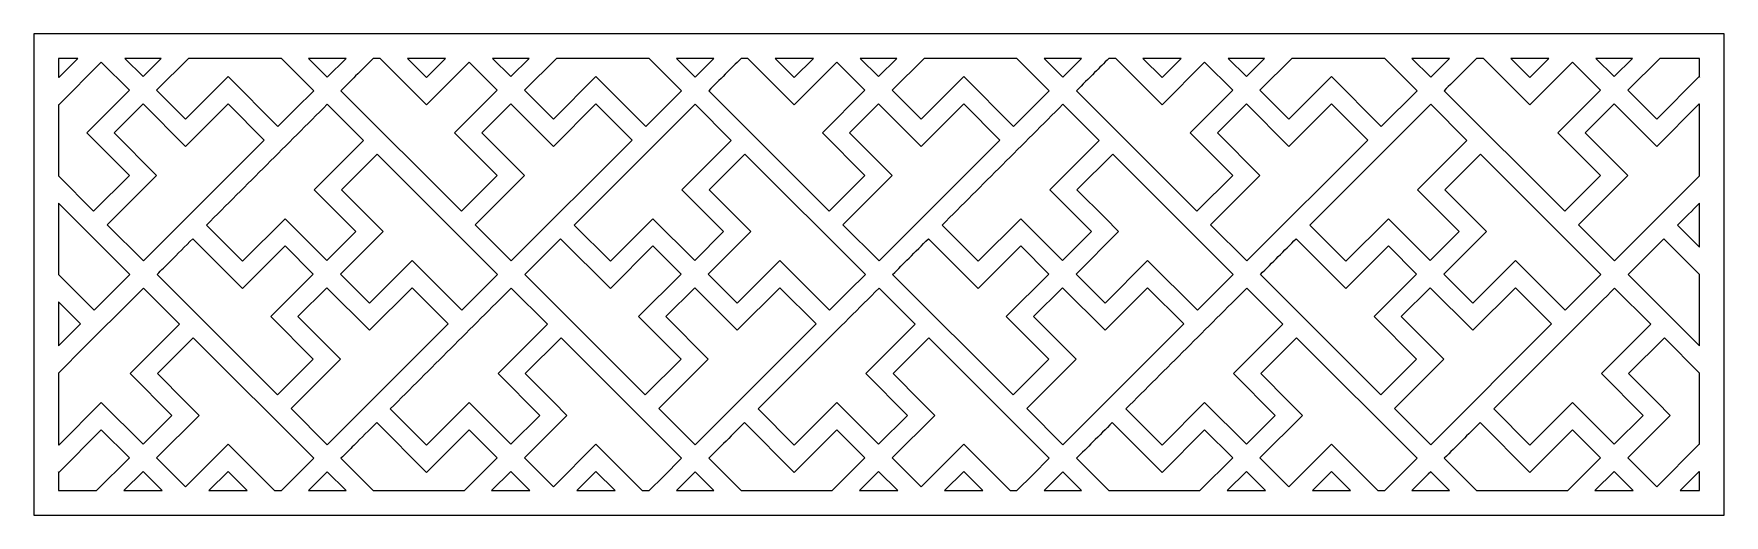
# Model space of a CAD drawing. Header units: centimetres. Extents: x -17.4 to 14.8, y -0.9 to 8.2.
import ezdxf

# ---------------------------------------------------------------- set-up
doc = ezdxf.new("R2010")
doc.units = ezdxf.units.CM
doc.header["$MEASUREMENT"] = 0
doc.layers.add('layer 1', color=7, linetype='Continuous')

msp = doc.modelspace()

# ---------------------------------------------------------------- linework, layer by layer
at = {"layer": 'layer 1', "color": 242, "lineweight": 9}
for points, knots in [([(14.75706, 8.22249), (14.75706, 8.22249), (14.75708, -0.9458), (14.75708, -0.9458), (14.75708, -0.9458), (14.75708, -0.9458), (-17.42368, -0.9458), (-17.42368, -0.9458), (-17.42368, -0.9458), (-17.42368, -0.9458), (-17.42367, 8.22249), (-17.42367, 8.22249), (-17.42367, 8.22249), (-17.42367, 8.22249), (14.75706, 8.22249), (14.75706, 8.22249)], [0, 0, 0, 0, 0.2, 0.2, 0.2, 0.2, 0.4, 0.4, 0.4, 0.4, 0.6, 0.6, 0.6, 0.6, 1, 1, 1, 1]), ([(-16.95608, 7.39731), (-16.95608, 7.39731), (-16.95608, 7.75489), (-16.95608, 7.75489), (-16.95608, 7.75489), (-16.95608, 7.75489), (-16.58461, 7.75489), (-16.58461, 7.75489), (-16.58461, 7.75489), (-16.58461, 7.75489), (-16.94916, 7.39036), (-16.94916, 7.39036), (-16.94916, 7.39036), (-16.94916, 7.39036), (-16.95608, 7.39731), (-16.95608, 7.39731)], [0, 0, 0, 0, 0.2, 0.2, 0.2, 0.2, 0.4, 0.4, 0.4, 0.4, 0.6, 0.6, 0.6, 0.6, 1, 1, 1, 1]), ([(-15.69295, 7.75489), (-15.69295, 7.75489), (-14.99628, 7.75489), (-14.99628, 7.75489), (-14.99628, 7.75489), (-14.99628, 7.75489), (-15.34462, 7.40656), (-15.34462, 7.40656), (-15.34462, 7.40656), (-15.34462, 7.40656), (-15.69295, 7.75489), (-15.69295, 7.75489)], [0, 0, 0, 0, 0.25, 0.25, 0.25, 0.25, 0.5, 0.5, 0.5, 0.5, 1, 1, 1, 1]), ([(-14.47765, 7.75489), (-14.47765, 7.75489), (-12.71079, 7.75489), (-12.71079, 7.75489), (-12.71079, 7.75489), (-12.71079, 7.75489), (-12.09502, 7.13915), (-12.09502, 7.13915), (-12.09502, 7.13915), (-12.09502, 7.13915), (-12.43943, 6.79475), (-12.43943, 6.79475), (-12.43943, 6.79475), (-12.43943, 6.79475), (-12.77575, 6.45843), (-12.77575, 6.45843), (-12.77575, 6.45843), (-12.77575, 6.45843), (-13.72388, 7.40656), (-13.72388, 7.40656), (-13.72388, 7.40656), (-13.72388, 7.40656), (-14.53427, 6.59617), (-14.53427, 6.59617), (-14.53427, 6.59617), (-14.53427, 6.59617), (-15.0853, 7.14724), (-15.0853, 7.14724), (-15.0853, 7.14724), (-15.0853, 7.14724), (-14.47765, 7.75489), (-14.47765, 7.75489)], [0, 0, 0, 0, 0.11111111, 0.11111111, 0.11111111, 0.11111111, 0.22222222, 0.22222222, 0.22222222, 0.22222222, 0.33333333, 0.33333333, 0.33333333, 0.33333333, 0.44444444, 0.44444444, 0.44444444, 0.44444444, 0.55555556, 0.55555556, 0.55555556, 0.55555556, 0.66666667, 0.66666667, 0.66666667, 0.66666667, 0.77777778, 0.77777778, 0.77777778, 0.77777778, 1, 1, 1, 1]), ([(-12.19215, 7.75489), (-12.19215, 7.75489), (-11.47924, 7.75489), (-11.47924, 7.75489), (-11.47924, 7.75489), (-11.47924, 7.75489), (-11.83572, 7.39842), (-11.83572, 7.39842), (-11.83572, 7.39842), (-11.83572, 7.39842), (-12.19215, 7.75489), (-12.19215, 7.75489)], [0, 0, 0, 0, 0.25, 0.25, 0.25, 0.25, 0.5, 0.5, 0.5, 0.5, 1, 1, 1, 1]), ([(-10.96064, 7.75489), (-10.96064, 7.75489), (-10.83073, 7.75489), (-10.83073, 7.75489), (-10.83073, 7.75489), (-10.83073, 7.75489), (-9.94756, 6.87173), (-9.94756, 6.87173), (-9.94756, 6.87173), (-9.94756, 6.87173), (-9.13721, 7.6821), (-9.13721, 7.6821), (-9.13721, 7.6821), (-9.13721, 7.6821), (-8.60233, 7.14724), (-8.60233, 7.14724), (-8.60233, 7.14724), (-8.60233, 7.14724), (-9.41272, 6.33688), (-9.41272, 6.33688), (-9.41272, 6.33688), (-9.41272, 6.33688), (-8.60233, 5.5265), (-8.60233, 5.5265), (-8.60233, 5.5265), (-8.60233, 5.5265), (-9.28306, 4.8458), (-9.28306, 4.8458), (-9.28306, 4.8458), (-9.28306, 4.8458), (-11.5764, 7.13915), (-11.5764, 7.13915), (-11.5764, 7.13915), (-11.48319, 7.2323), (-11.39, 7.32555), (-11.29682, 7.41872), (-11.29682, 7.41872), (-11.18478, 7.53079), (-11.07267, 7.64285), (-10.96064, 7.75489)], [0, 0, 0, 0, 0.09090909, 0.09090909, 0.09090909, 0.09090909, 0.18181818, 0.18181818, 0.18181818, 0.18181818, 0.27272727, 0.27272727, 0.27272727, 0.27272727, 0.36363636, 0.36363636, 0.36363636, 0.36363636, 0.45454545, 0.45454545, 0.45454545, 0.45454545, 0.54545455, 0.54545455, 0.54545455, 0.54545455, 0.63636364, 0.63636364, 0.63636364, 0.63636364, 0.72727273, 0.72727273, 0.72727273, 0.72727273, 0.81818182, 0.81818182, 0.81818182, 0.81818182, 1, 1, 1, 1]), ([(-10.3121, 7.75489), (-10.3121, 7.75489), (-9.583, 7.75489), (-9.583, 7.75489), (-9.583, 7.75489), (-9.583, 7.75489), (-9.94756, 7.39036), (-9.94756, 7.39036), (-9.94756, 7.39036), (-9.94756, 7.39036), (-10.3121, 7.75489), (-10.3121, 7.75489)], [0, 0, 0, 0, 0.25, 0.25, 0.25, 0.25, 0.5, 0.5, 0.5, 0.5, 1, 1, 1, 1]), ([(-8.69134, 7.75489), (-8.69134, 7.75489), (-7.9947, 7.75489), (-7.9947, 7.75489), (-7.9947, 7.75489), (-7.9947, 7.75489), (-8.34302, 7.40656), (-8.34302, 7.40656), (-8.34302, 7.40656), (-8.34302, 7.40656), (-8.69134, 7.75489), (-8.69134, 7.75489)], [0, 0, 0, 0, 0.25, 0.25, 0.25, 0.25, 0.5, 0.5, 0.5, 0.5, 1, 1, 1, 1]), ([(-7.47602, 7.75489), (-7.47602, 7.75489), (-5.70916, 7.75489), (-5.70916, 7.75489), (-5.70916, 7.75489), (-5.70916, 7.75489), (-5.09339, 7.13915), (-5.09339, 7.13915), (-5.09339, 7.13915), (-5.09339, 7.13915), (-5.40543, 6.82716), (-5.40543, 6.82716), (-5.40543, 6.82716), (-5.40543, 6.82716), (-5.77414, 6.45843), (-5.77414, 6.45843), (-5.77414, 6.45843), (-5.77414, 6.45843), (-6.72223, 7.40656), (-6.72223, 7.40656), (-6.72223, 7.40656), (-6.72223, 7.40656), (-7.53266, 6.59617), (-7.53266, 6.59617), (-7.53266, 6.59617), (-7.53266, 6.59617), (-8.08369, 7.14724), (-8.08369, 7.14724), (-8.08369, 7.14724), (-8.08369, 7.14724), (-7.47602, 7.75489), (-7.47602, 7.75489)], [0, 0, 0, 0, 0.11111111, 0.11111111, 0.11111111, 0.11111111, 0.22222222, 0.22222222, 0.22222222, 0.22222222, 0.33333333, 0.33333333, 0.33333333, 0.33333333, 0.44444444, 0.44444444, 0.44444444, 0.44444444, 0.55555556, 0.55555556, 0.55555556, 0.55555556, 0.66666667, 0.66666667, 0.66666667, 0.66666667, 0.77777778, 0.77777778, 0.77777778, 0.77777778, 1, 1, 1, 1]), ([(-5.19055, 7.75489), (-5.19055, 7.75489), (-4.47768, 7.75489), (-4.47768, 7.75489), (-4.47768, 7.75489), (-4.47768, 7.75489), (-4.83411, 7.39846), (-4.83411, 7.39846), (-4.83411, 7.39846), (-4.83411, 7.39846), (-5.19055, 7.75489), (-5.19055, 7.75489)], [0, 0, 0, 0, 0.25, 0.25, 0.25, 0.25, 0.5, 0.5, 0.5, 0.5, 1, 1, 1, 1]), ([(-3.959, 7.75489), (-3.959, 7.75489), (-3.8291, 7.75489), (-3.8291, 7.75489), (-3.8291, 7.75489), (-3.8291, 7.75489), (-2.94591, 6.87173), (-2.94591, 6.87173), (-2.94591, 6.87173), (-2.94591, 6.87173), (-2.13558, 7.68209), (-2.13558, 7.68209), (-2.13558, 7.68209), (-2.13558, 7.68209), (-1.60071, 7.14724), (-1.60071, 7.14724), (-1.60071, 7.14724), (-1.60071, 7.14724), (-2.41108, 6.33688), (-2.41108, 6.33688), (-2.41108, 6.33688), (-2.41108, 6.33688), (-1.60072, 5.5265), (-1.60072, 5.5265), (-1.60072, 5.5265), (-1.60072, 5.5265), (-2.28143, 4.8458), (-2.28143, 4.8458), (-2.28143, 4.8458), (-2.28143, 4.8458), (-4.57478, 7.13915), (-4.57478, 7.13915), (-4.57478, 7.13915), (-4.47078, 7.24314), (-4.36682, 7.34714), (-4.26279, 7.4511), (-4.26279, 7.4511), (-4.16153, 7.55238), (-4.06025, 7.65365), (-3.959, 7.75489)], [0, 0, 0, 0, 0.09090909, 0.09090909, 0.09090909, 0.09090909, 0.18181818, 0.18181818, 0.18181818, 0.18181818, 0.27272727, 0.27272727, 0.27272727, 0.27272727, 0.36363636, 0.36363636, 0.36363636, 0.36363636, 0.45454545, 0.45454545, 0.45454545, 0.45454545, 0.54545455, 0.54545455, 0.54545455, 0.54545455, 0.63636364, 0.63636364, 0.63636364, 0.63636364, 0.72727273, 0.72727273, 0.72727273, 0.72727273, 0.81818182, 0.81818182, 0.81818182, 0.81818182, 1, 1, 1, 1]), ([(-3.31049, 7.75489), (-3.31049, 7.75489), (-2.5814, 7.75489), (-2.5814, 7.75489), (-2.5814, 7.75489), (-2.5814, 7.75489), (-2.94591, 7.39036), (-2.94591, 7.39036), (-2.94591, 7.39036), (-2.94591, 7.39036), (-3.31049, 7.75489), (-3.31049, 7.75489)], [0, 0, 0, 0, 0.25, 0.25, 0.25, 0.25, 0.5, 0.5, 0.5, 0.5, 1, 1, 1, 1]), ([(-1.68975, 7.75489), (-1.68975, 7.75489), (-0.99308, 7.75489), (-0.99308, 7.75489), (-0.99308, 7.75489), (-0.99308, 7.75489), (-1.34141, 7.40656), (-1.34141, 7.40656), (-1.34141, 7.40656), (-1.34141, 7.40656), (-1.68975, 7.75489), (-1.68975, 7.75489)], [0, 0, 0, 0, 0.25, 0.25, 0.25, 0.25, 0.5, 0.5, 0.5, 0.5, 1, 1, 1, 1]), ([(-0.47446, 7.75489), (-0.47446, 7.75489), (1.2924, 7.75489), (1.2924, 7.75489), (1.2924, 7.75489), (1.2924, 7.75489), (1.90818, 7.13915), (1.90818, 7.13915), (1.90818, 7.13915), (1.90818, 7.13915), (1.62861, 6.85957), (1.62861, 6.85957), (1.62861, 6.85957), (1.62861, 6.85957), (1.22744, 6.45843), (1.22744, 6.45843), (1.22744, 6.45843), (1.22744, 6.45843), (0.27931, 7.40656), (0.27931, 7.40656), (0.27931, 7.40656), (0.27931, 7.40656), (-0.53102, 6.59617), (-0.53102, 6.59617), (-0.53102, 6.59617), (-0.53102, 6.59617), (-1.08208, 7.14724), (-1.08208, 7.14724), (-1.08208, 7.14724), (-1.08208, 7.14724), (-0.47446, 7.75489), (-0.47446, 7.75489)], [0, 0, 0, 0, 0.11111111, 0.11111111, 0.11111111, 0.11111111, 0.22222222, 0.22222222, 0.22222222, 0.22222222, 0.33333333, 0.33333333, 0.33333333, 0.33333333, 0.44444444, 0.44444444, 0.44444444, 0.44444444, 0.55555556, 0.55555556, 0.55555556, 0.55555556, 0.66666667, 0.66666667, 0.66666667, 0.66666667, 0.77777778, 0.77777778, 0.77777778, 0.77777778, 1, 1, 1, 1]), ([(1.81107, 7.75489), (1.81107, 7.75489), (2.52395, 7.75489), (2.52395, 7.75489), (2.52395, 7.75489), (2.52395, 7.75489), (2.16753, 7.39846), (2.16753, 7.39846), (2.16753, 7.39846), (2.16753, 7.39846), (1.81107, 7.75489), (1.81107, 7.75489)], [0, 0, 0, 0, 0.25, 0.25, 0.25, 0.25, 0.5, 0.5, 0.5, 0.5, 1, 1, 1, 1]), ([(3.04258, 7.75489), (3.04258, 7.75489), (3.17248, 7.75489), (3.17248, 7.75489), (3.17248, 7.75489), (3.17248, 7.75489), (4.05566, 6.87173), (4.05566, 6.87173), (4.05566, 6.87173), (4.05566, 6.87173), (4.86606, 7.68209), (4.86606, 7.68209), (4.86606, 7.68209), (4.86606, 7.68209), (5.40089, 7.14724), (5.40089, 7.14724), (5.40089, 7.14724), (5.40089, 7.14724), (4.5905, 6.33688), (4.5905, 6.33688), (4.5905, 6.33688), (4.5905, 6.33688), (5.40089, 5.5265), (5.40089, 5.5265), (5.40089, 5.5265), (5.40089, 5.5265), (4.72017, 4.8458), (4.72017, 4.8458), (4.72017, 4.8458), (4.72017, 4.8458), (2.42679, 7.13915), (2.42679, 7.13915), (2.42679, 7.13915), (2.54163, 7.25394), (2.65645, 7.36877), (2.77121, 7.48355), (2.77121, 7.48355), (2.86165, 7.57401), (2.95217, 7.66445), (3.04258, 7.75489)], [0, 0, 0, 0, 0.09090909, 0.09090909, 0.09090909, 0.09090909, 0.18181818, 0.18181818, 0.18181818, 0.18181818, 0.27272727, 0.27272727, 0.27272727, 0.27272727, 0.36363636, 0.36363636, 0.36363636, 0.36363636, 0.45454545, 0.45454545, 0.45454545, 0.45454545, 0.54545455, 0.54545455, 0.54545455, 0.54545455, 0.63636364, 0.63636364, 0.63636364, 0.63636364, 0.72727273, 0.72727273, 0.72727273, 0.72727273, 0.81818182, 0.81818182, 0.81818182, 0.81818182, 1, 1, 1, 1]), ([(3.69112, 7.75489), (3.69112, 7.75489), (4.42023, 7.75489), (4.42023, 7.75489), (4.42023, 7.75489), (4.42023, 7.75489), (4.05566, 7.39036), (4.05566, 7.39036), (4.05566, 7.39036), (4.05566, 7.39036), (3.69112, 7.75489), (3.69112, 7.75489)], [0, 0, 0, 0, 0.25, 0.25, 0.25, 0.25, 0.5, 0.5, 0.5, 0.5, 1, 1, 1, 1]), ([(5.31188, 7.75489), (5.31188, 7.75489), (6.00853, 7.75489), (6.00853, 7.75489), (6.00853, 7.75489), (6.00853, 7.75489), (5.6602, 7.40656), (5.6602, 7.40656), (5.6602, 7.40656), (5.6602, 7.40656), (5.31188, 7.75489), (5.31188, 7.75489)], [0, 0, 0, 0, 0.25, 0.25, 0.25, 0.25, 0.5, 0.5, 0.5, 0.5, 1, 1, 1, 1]), ([(6.5272, 7.75489), (6.5272, 7.75489), (8.29404, 7.75489), (8.29404, 7.75489), (8.29404, 7.75489), (8.29404, 7.75489), (8.9098, 7.13915), (8.9098, 7.13915), (8.9098, 7.13915), (8.9098, 7.13915), (8.22909, 6.45843), (8.22909, 6.45843), (8.22909, 6.45843), (8.22909, 6.45843), (7.28096, 7.40656), (7.28096, 7.40656), (7.28096, 7.40656), (7.28096, 7.40656), (6.47061, 6.59617), (6.47061, 6.59617), (6.47061, 6.59617), (6.47061, 6.59617), (5.91953, 7.14724), (5.91953, 7.14724), (5.91953, 7.14724), (5.91953, 7.14724), (6.5272, 7.75489), (6.5272, 7.75489)], [0, 0, 0, 0, 0.125, 0.125, 0.125, 0.125, 0.25, 0.25, 0.25, 0.25, 0.375, 0.375, 0.375, 0.375, 0.5, 0.5, 0.5, 0.5, 0.625, 0.625, 0.625, 0.625, 0.75, 0.75, 0.75, 0.75, 1, 1, 1, 1]), ([(8.81264, 7.75489), (8.81264, 7.75489), (9.52555, 7.75489), (9.52555, 7.75489), (9.52555, 7.75489), (9.52555, 7.75489), (9.16912, 7.39842), (9.16912, 7.39842), (9.16912, 7.39842), (9.16912, 7.39842), (8.81264, 7.75489), (8.81264, 7.75489)], [0, 0, 0, 0, 0.25, 0.25, 0.25, 0.25, 0.5, 0.5, 0.5, 0.5, 1, 1, 1, 1]), ([(10.04419, 7.75489), (10.04419, 7.75489), (10.17409, 7.75489), (10.17409, 7.75489), (10.17409, 7.75489), (10.17409, 7.75489), (11.05728, 6.87173), (11.05728, 6.87173), (11.05728, 6.87173), (11.05728, 6.87173), (11.86767, 7.68209), (11.86767, 7.68209), (11.86767, 7.68209), (11.86767, 7.68209), (12.40249, 7.14724), (12.40249, 7.14724), (12.40249, 7.14724), (12.40249, 7.14724), (11.59213, 6.33688), (11.59213, 6.33688), (11.59213, 6.33688), (11.59213, 6.33688), (12.40249, 5.5265), (12.40249, 5.5265), (12.40249, 5.5265), (12.40249, 5.5265), (11.72178, 4.8458), (11.72178, 4.8458), (11.72178, 4.8458), (11.72178, 4.8458), (9.42842, 7.13915), (9.42842, 7.13915), (9.42842, 7.13915), (9.63371, 7.34437), (9.83894, 7.54967), (10.04419, 7.75489)], [0, 0, 0, 0, 0.1, 0.1, 0.1, 0.1, 0.2, 0.2, 0.2, 0.2, 0.3, 0.3, 0.3, 0.3, 0.4, 0.4, 0.4, 0.4, 0.5, 0.5, 0.5, 0.5, 0.6, 0.6, 0.6, 0.6, 0.7, 0.7, 0.7, 0.7, 0.8, 0.8, 0.8, 0.8, 1, 1, 1, 1]), ([(10.69272, 7.75489), (10.69272, 7.75489), (11.42181, 7.75489), (11.42181, 7.75489), (11.42181, 7.75489), (11.42181, 7.75489), (11.05728, 7.39036), (11.05728, 7.39036), (11.05728, 7.39036), (11.05728, 7.39036), (10.69272, 7.75489), (10.69272, 7.75489)], [0, 0, 0, 0, 0.25, 0.25, 0.25, 0.25, 0.5, 0.5, 0.5, 0.5, 1, 1, 1, 1]), ([(12.31346, 7.75489), (12.31346, 7.75489), (13.01018, 7.75489), (13.01018, 7.75489), (13.01018, 7.75489), (13.01018, 7.75489), (12.6618, 7.40656), (12.6618, 7.40656), (12.6618, 7.40656), (12.6618, 7.40656), (12.31346, 7.75489), (12.31346, 7.75489)], [0, 0, 0, 0, 0.25, 0.25, 0.25, 0.25, 0.5, 0.5, 0.5, 0.5, 1, 1, 1, 1]), ([(14.28948, 7.75489), (14.28948, 7.75489), (14.28948, 7.39963), (14.28948, 7.39963), (14.28948, 7.39963), (14.28948, 7.39963), (14.28256, 7.40656), (14.28256, 7.40656), (14.28256, 7.40656), (14.28256, 7.40656), (13.4722, 6.59617), (13.4722, 6.59617), (13.4722, 6.59617), (13.4722, 6.59617), (12.9211, 7.14724), (12.9211, 7.14724), (12.9211, 7.14724), (12.9211, 7.14724), (13.52881, 7.75489), (13.52881, 7.75489), (13.52881, 7.75489), (13.52881, 7.75489), (14.28948, 7.75489), (14.28948, 7.75489)], [0, 0, 0, 0, 0.14285714, 0.14285714, 0.14285714, 0.14285714, 0.28571429, 0.28571429, 0.28571429, 0.28571429, 0.42857143, 0.42857143, 0.42857143, 0.42857143, 0.57142857, 0.57142857, 0.57142857, 0.57142857, 0.71428571, 0.71428571, 0.71428571, 0.71428571, 1, 1, 1, 1]), ([(-16.95608, 5.51725), (-16.95608, 5.51725), (-16.95608, 6.87868), (-16.95608, 6.87868), (-16.95608, 6.87868), (-16.95608, 6.87868), (-16.94916, 6.87173), (-16.94916, 6.87173), (-16.94916, 6.87173), (-16.94916, 6.87173), (-16.1388, 7.68209), (-16.1388, 7.68209), (-16.1388, 7.68209), (-16.1388, 7.68209), (-15.60396, 7.14724), (-15.60396, 7.14724), (-15.60396, 7.14724), (-15.60396, 7.14724), (-16.41429, 6.33688), (-16.41429, 6.33688), (-16.41429, 6.33688), (-16.41429, 6.33688), (-15.60396, 5.5265), (-15.60396, 5.5265), (-15.60396, 5.5265), (-15.60396, 5.5265), (-16.28468, 4.8458), (-16.28468, 4.8458), (-16.28468, 4.8458), (-16.28468, 4.8458), (-16.95608, 5.51725), (-16.95608, 5.51725)], [0, 0, 0, 0, 0.11111111, 0.11111111, 0.11111111, 0.11111111, 0.22222222, 0.22222222, 0.22222222, 0.22222222, 0.33333333, 0.33333333, 0.33333333, 0.33333333, 0.44444444, 0.44444444, 0.44444444, 0.44444444, 0.55555556, 0.55555556, 0.55555556, 0.55555556, 0.66666667, 0.66666667, 0.66666667, 0.66666667, 0.77777778, 0.77777778, 0.77777778, 0.77777778, 1, 1, 1, 1]), ([(-13.03505, 6.19911), (-13.03505, 6.19911), (-13.72388, 6.88796), (-13.72388, 6.88796), (-13.72388, 6.88796), (-13.72388, 6.88796), (-14.53427, 6.07755), (-14.53427, 6.07755), (-14.53427, 6.07755), (-14.53427, 6.07755), (-15.34462, 6.88796), (-15.34462, 6.88796), (-15.34462, 6.88796), (-15.34462, 6.88796), (-15.89566, 6.33688), (-15.89566, 6.33688), (-15.89566, 6.33688), (-15.89566, 6.33688), (-15.0853, 5.5265), (-15.0853, 5.5265), (-15.0853, 5.5265), (-15.0853, 5.5265), (-16.02532, 4.58644), (-16.02532, 4.58644), (-16.02532, 4.58644), (-16.02532, 4.58644), (-15.33649, 3.89767), (-15.33649, 3.89767), (-15.33649, 3.89767), (-15.33649, 3.89767), (-13.03505, 6.19911), (-13.03505, 6.19911)], [0, 0, 0, 0, 0.11111111, 0.11111111, 0.11111111, 0.11111111, 0.22222222, 0.22222222, 0.22222222, 0.22222222, 0.33333333, 0.33333333, 0.33333333, 0.33333333, 0.44444444, 0.44444444, 0.44444444, 0.44444444, 0.55555556, 0.55555556, 0.55555556, 0.55555556, 0.66666667, 0.66666667, 0.66666667, 0.66666667, 0.77777778, 0.77777778, 0.77777778, 0.77777778, 1, 1, 1, 1]), ([(-11.14689, 6.19105), (-11.14689, 6.19105), (-11.83572, 6.87983), (-11.83572, 6.87983), (-11.83572, 6.87983), (-12.60286, 6.11268), (-13.37002, 5.34549), (-14.13714, 4.57837), (-14.13714, 4.57837), (-14.13714, 4.57837), (-13.44836, 3.88955), (-13.44836, 3.88955), (-13.44836, 3.88955), (-13.44836, 3.88955), (-12.638, 4.69994), (-12.638, 4.69994), (-12.638, 4.69994), (-12.638, 4.69994), (-11.84381, 3.90576), (-11.84381, 3.90576), (-11.84381, 3.90576), (-11.84381, 3.90576), (-11.29277, 4.45681), (-11.29277, 4.45681), (-11.29277, 4.45681), (-11.29277, 4.45681), (-12.08692, 5.251), (-12.08692, 5.251), (-12.08692, 5.251), (-12.08692, 5.251), (-11.14689, 6.19105), (-11.14689, 6.19105)], [0, 0, 0, 0, 0.11111111, 0.11111111, 0.11111111, 0.11111111, 0.22222222, 0.22222222, 0.22222222, 0.22222222, 0.33333333, 0.33333333, 0.33333333, 0.33333333, 0.44444444, 0.44444444, 0.44444444, 0.44444444, 0.55555556, 0.55555556, 0.55555556, 0.55555556, 0.66666667, 0.66666667, 0.66666667, 0.66666667, 0.77777778, 0.77777778, 0.77777778, 0.77777778, 1, 1, 1, 1]), ([(-6.03346, 6.19911), (-6.03346, 6.19911), (-6.72226, 6.88796), (-6.72226, 6.88796), (-6.72226, 6.88796), (-6.72226, 6.88796), (-7.53266, 6.07755), (-7.53266, 6.07755), (-7.53266, 6.07755), (-7.53266, 6.07755), (-8.34302, 6.88796), (-8.34302, 6.88796), (-8.34302, 6.88796), (-8.34302, 6.88796), (-8.89403, 6.33688), (-8.89403, 6.33688), (-8.89403, 6.33688), (-8.89403, 6.33688), (-8.08369, 5.5265), (-8.08369, 5.5265), (-8.08369, 5.5265), (-8.08369, 5.5265), (-9.02371, 4.58644), (-9.02371, 4.58644), (-9.02371, 4.58644), (-9.02371, 4.58644), (-8.33491, 3.89767), (-8.33491, 3.89767), (-8.33491, 3.89767), (-8.33491, 3.89767), (-6.03346, 6.19911), (-6.03346, 6.19911)], [0, 0, 0, 0, 0.11111111, 0.11111111, 0.11111111, 0.11111111, 0.22222222, 0.22222222, 0.22222222, 0.22222222, 0.33333333, 0.33333333, 0.33333333, 0.33333333, 0.44444444, 0.44444444, 0.44444444, 0.44444444, 0.55555556, 0.55555556, 0.55555556, 0.55555556, 0.66666667, 0.66666667, 0.66666667, 0.66666667, 0.77777778, 0.77777778, 0.77777778, 0.77777778, 1, 1, 1, 1]), ([(-4.83411, 6.87981), (-5.60128, 6.11268), (-6.36839, 5.34549), (-7.13555, 4.57837), (-7.13555, 4.57837), (-7.13555, 4.57837), (-6.44674, 3.88955), (-6.44674, 3.88955), (-6.44674, 3.88955), (-6.44674, 3.88955), (-5.63634, 4.69994), (-5.63634, 4.69994), (-5.63634, 4.69994), (-5.63634, 4.69994), (-4.84223, 3.90576), (-4.84223, 3.90576), (-4.84223, 3.90576), (-4.84223, 3.90576), (-4.29118, 4.45681), (-4.29118, 4.45681), (-4.29118, 4.45681), (-4.29118, 4.45681), (-5.08533, 5.251), (-5.08533, 5.251), (-5.08533, 5.251), (-5.08533, 5.251), (-4.14526, 6.19105), (-4.14526, 6.19105), (-4.14526, 6.19105), (-4.14526, 6.19105), (-4.83411, 6.87981), (-4.83411, 6.87981)], [0, 0, 0, 0, 0.11111111, 0.11111111, 0.11111111, 0.11111111, 0.22222222, 0.22222222, 0.22222222, 0.22222222, 0.33333333, 0.33333333, 0.33333333, 0.33333333, 0.44444444, 0.44444444, 0.44444444, 0.44444444, 0.55555556, 0.55555556, 0.55555556, 0.55555556, 0.66666667, 0.66666667, 0.66666667, 0.66666667, 0.77777778, 0.77777778, 0.77777778, 0.77777778, 1, 1, 1, 1]), ([(0.96812, 6.19911), (0.96812, 6.19911), (0.27931, 6.88796), (0.27931, 6.88796), (0.27931, 6.88796), (0.27931, 6.88796), (-0.53102, 6.07755), (-0.53102, 6.07755), (-0.53102, 6.07755), (-0.53102, 6.07755), (-1.34141, 6.88796), (-1.34141, 6.88796), (-1.34141, 6.88796), (-1.34141, 6.88796), (-1.89247, 6.33688), (-1.89247, 6.33688), (-1.89247, 6.33688), (-1.89247, 6.33688), (-1.08208, 5.5265), (-1.08208, 5.5265), (-1.08208, 5.5265), (-1.08208, 5.5265), (-2.02212, 4.58644), (-2.02212, 4.58644), (-2.02212, 4.58644), (-2.02212, 4.58644), (-1.33326, 3.89767), (-1.33326, 3.89767), (-1.33326, 3.89767), (-1.33326, 3.89767), (0.96812, 6.19911), (0.96812, 6.19911)], [0, 0, 0, 0, 0.11111111, 0.11111111, 0.11111111, 0.11111111, 0.22222222, 0.22222222, 0.22222222, 0.22222222, 0.33333333, 0.33333333, 0.33333333, 0.33333333, 0.44444444, 0.44444444, 0.44444444, 0.44444444, 0.55555556, 0.55555556, 0.55555556, 0.55555556, 0.66666667, 0.66666667, 0.66666667, 0.66666667, 0.77777778, 0.77777778, 0.77777778, 0.77777778, 1, 1, 1, 1]), ([(2.85631, 6.19105), (2.85631, 6.19105), (2.16751, 6.87981), (2.16751, 6.87981), (2.16751, 6.87981), (1.40036, 6.11268), (0.63319, 5.34549), (-0.13392, 4.57837), (-0.13392, 4.57837), (-0.13392, 4.57837), (0.55487, 3.88955), (0.55487, 3.88955), (0.55487, 3.88955), (0.55487, 3.88955), (1.36523, 4.69994), (1.36523, 4.69994), (1.36523, 4.69994), (1.36523, 4.69994), (2.15938, 3.90576), (2.15938, 3.90576), (2.15938, 3.90576), (2.15938, 3.90576), (2.71047, 4.45681), (2.71047, 4.45681), (2.71047, 4.45681), (2.71047, 4.45681), (1.91631, 5.251), (1.91631, 5.251), (1.91631, 5.251), (1.91631, 5.251), (2.85631, 6.19105), (2.85631, 6.19105)], [0, 0, 0, 0, 0.11111111, 0.11111111, 0.11111111, 0.11111111, 0.22222222, 0.22222222, 0.22222222, 0.22222222, 0.33333333, 0.33333333, 0.33333333, 0.33333333, 0.44444444, 0.44444444, 0.44444444, 0.44444444, 0.55555556, 0.55555556, 0.55555556, 0.55555556, 0.66666667, 0.66666667, 0.66666667, 0.66666667, 0.77777778, 0.77777778, 0.77777778, 0.77777778, 1, 1, 1, 1]), ([(7.96978, 6.19911), (7.96978, 6.19911), (7.28093, 6.88796), (7.28093, 6.88796), (7.28093, 6.88796), (7.28093, 6.88796), (6.47061, 6.07755), (6.47061, 6.07755), (6.47061, 6.07755), (6.47061, 6.07755), (5.6602, 6.88796), (5.6602, 6.88796), (5.6602, 6.88796), (5.6602, 6.88796), (5.10914, 6.33688), (5.10914, 6.33688), (5.10914, 6.33688), (5.10914, 6.33688), (5.91953, 5.5265), (5.91953, 5.5265), (5.91953, 5.5265), (5.91953, 5.5265), (4.97947, 4.58644), (4.97947, 4.58644), (4.97947, 4.58644), (4.97947, 4.58644), (5.66831, 3.89767), (5.66831, 3.89767), (5.66831, 3.89767), (5.66831, 3.89767), (7.96978, 6.19911), (7.96978, 6.19911)], [0, 0, 0, 0, 0.11111111, 0.11111111, 0.11111111, 0.11111111, 0.22222222, 0.22222222, 0.22222222, 0.22222222, 0.33333333, 0.33333333, 0.33333333, 0.33333333, 0.44444444, 0.44444444, 0.44444444, 0.44444444, 0.55555556, 0.55555556, 0.55555556, 0.55555556, 0.66666667, 0.66666667, 0.66666667, 0.66666667, 0.77777778, 0.77777778, 0.77777778, 0.77777778, 1, 1, 1, 1]), ([(9.16912, 6.87983), (8.40198, 6.11268), (7.63479, 5.34549), (6.86765, 4.57837), (6.86765, 4.57837), (6.86765, 4.57837), (7.55649, 3.88955), (7.55649, 3.88955), (7.55649, 3.88955), (7.55649, 3.88955), (8.36685, 4.69994), (8.36685, 4.69994), (8.36685, 4.69994), (8.36685, 4.69994), (9.16102, 3.90576), (9.16102, 3.90576), (9.16102, 3.90576), (9.16102, 3.90576), (9.7121, 4.45681), (9.7121, 4.45681), (9.7121, 4.45681), (9.7121, 4.45681), (8.91788, 5.251), (8.91788, 5.251), (8.91788, 5.251), (8.91788, 5.251), (9.85792, 6.19105), (9.85792, 6.19105), (9.85792, 6.19105), (9.85792, 6.19105), (9.16912, 6.87983), (9.16912, 6.87983)], [0, 0, 0, 0, 0.11111111, 0.11111111, 0.11111111, 0.11111111, 0.22222222, 0.22222222, 0.22222222, 0.22222222, 0.33333333, 0.33333333, 0.33333333, 0.33333333, 0.44444444, 0.44444444, 0.44444444, 0.44444444, 0.55555556, 0.55555556, 0.55555556, 0.55555556, 0.66666667, 0.66666667, 0.66666667, 0.66666667, 0.77777778, 0.77777778, 0.77777778, 0.77777778, 1, 1, 1, 1]), ([(14.28948, 6.88099), (14.28948, 6.88099), (14.28948, 5.51725), (14.28948, 5.51725), (14.28948, 5.51725), (14.28948, 5.51725), (12.66989, 3.89767), (12.66989, 3.89767), (12.66989, 3.89767), (12.66989, 3.89767), (11.98112, 4.58644), (11.98112, 4.58644), (11.98112, 4.58644), (11.98112, 4.58644), (12.9211, 5.5265), (12.9211, 5.5265), (12.9211, 5.5265), (12.9211, 5.5265), (12.11076, 6.33688), (12.11076, 6.33688), (12.11076, 6.33688), (12.11076, 6.33688), (12.6618, 6.88796), (12.6618, 6.88796), (12.6618, 6.88796), (12.6618, 6.88796), (13.4722, 6.07755), (13.4722, 6.07755), (13.4722, 6.07755), (13.4722, 6.07755), (14.28256, 6.88796), (14.28256, 6.88796), (14.28256, 6.88796), (14.28256, 6.88796), (14.28948, 6.88099), (14.28948, 6.88099)], [0, 0, 0, 0, 0.1, 0.1, 0.1, 0.1, 0.2, 0.2, 0.2, 0.2, 0.3, 0.3, 0.3, 0.3, 0.4, 0.4, 0.4, 0.4, 0.5, 0.5, 0.5, 0.5, 0.6, 0.6, 0.6, 0.6, 0.7, 0.7, 0.7, 0.7, 0.8, 0.8, 0.8, 0.8, 1, 1, 1, 1]), ([(-8.59425, 3.63834), (-8.59425, 3.63834), (-10.8876, 5.93168), (-10.8876, 5.93168), (-10.8876, 5.93168), (-10.8876, 5.93168), (-11.5683, 5.251), (-11.5683, 5.251), (-11.5683, 5.251), (-11.5683, 5.251), (-11.03345, 4.71611), (-11.03345, 4.71611), (-11.03345, 4.71611), (-11.03345, 4.71611), (-11.03345, 4.71611), (-11.03345, 4.71611), (-11.03345, 4.71611), (-11.03345, 4.71611), (-10.77414, 4.45681), (-10.77414, 4.45681), (-10.77414, 4.45681), (-10.77414, 4.45681), (-11.58448, 3.64645), (-11.58448, 3.64645), (-11.58448, 3.64645), (-11.58448, 3.64645), (-11.03345, 3.09538), (-11.03345, 3.09538), (-11.03345, 3.09538), (-11.03345, 3.09538), (-10.22309, 3.90576), (-10.22309, 3.90576), (-10.22309, 3.90576), (-10.22309, 3.90576), (-9.27495, 2.95765), (-9.27495, 2.95765), (-9.27495, 2.95765), (-9.27495, 2.95765), (-8.9386, 3.29396), (-8.9386, 3.29396), (-8.9386, 3.29396), (-8.9386, 3.29396), (-8.59425, 3.63834), (-8.59425, 3.63834)], [0, 0, 0, 0, 0.08333333, 0.08333333, 0.08333333, 0.08333333, 0.16666667, 0.16666667, 0.16666667, 0.16666667, 0.25, 0.25, 0.25, 0.25, 0.33333333, 0.33333333, 0.33333333, 0.33333333, 0.41666667, 0.41666667, 0.41666667, 0.41666667, 0.5, 0.5, 0.5, 0.5, 0.58333333, 0.58333333, 0.58333333, 0.58333333, 0.66666667, 0.66666667, 0.66666667, 0.66666667, 0.75, 0.75, 0.75, 0.75, 0.83333333, 0.83333333, 0.83333333, 0.83333333, 1, 1, 1, 1]), ([(-1.59261, 3.63834), (-1.59261, 3.63834), (-3.88598, 5.93168), (-3.88598, 5.93168), (-3.88598, 5.93168), (-3.88598, 5.93168), (-4.56668, 5.251), (-4.56668, 5.251), (-4.56668, 5.251), (-4.56668, 5.251), (-4.03183, 4.71611), (-4.03183, 4.71611), (-4.03183, 4.71611), (-4.03183, 4.71611), (-4.03183, 4.71611), (-4.03183, 4.71611), (-4.03183, 4.71611), (-4.03183, 4.71611), (-3.77256, 4.45681), (-3.77256, 4.45681), (-3.77256, 4.45681), (-3.77256, 4.45681), (-4.58291, 3.64645), (-4.58291, 3.64645), (-4.58291, 3.64645), (-4.58291, 3.64645), (-4.03183, 3.09538), (-4.03183, 3.09538), (-4.03183, 3.09538), (-4.03183, 3.09538), (-3.22147, 3.90576), (-3.22147, 3.90576), (-3.22147, 3.90576), (-3.22147, 3.90576), (-2.27331, 2.95765), (-2.27331, 2.95765), (-2.27331, 2.95765), (-2.27331, 2.95765), (-1.90461, 3.32639), (-1.90461, 3.32639), (-1.90461, 3.32639), (-1.90461, 3.32639), (-1.59261, 3.63834), (-1.59261, 3.63834)], [0, 0, 0, 0, 0.08333333, 0.08333333, 0.08333333, 0.08333333, 0.16666667, 0.16666667, 0.16666667, 0.16666667, 0.25, 0.25, 0.25, 0.25, 0.33333333, 0.33333333, 0.33333333, 0.33333333, 0.41666667, 0.41666667, 0.41666667, 0.41666667, 0.5, 0.5, 0.5, 0.5, 0.58333333, 0.58333333, 0.58333333, 0.58333333, 0.66666667, 0.66666667, 0.66666667, 0.66666667, 0.75, 0.75, 0.75, 0.75, 0.83333333, 0.83333333, 0.83333333, 0.83333333, 1, 1, 1, 1]), ([(5.40895, 3.63834), (5.40895, 3.63834), (3.11565, 5.93168), (3.11565, 5.93168), (3.11565, 5.93168), (3.11565, 5.93168), (2.43494, 5.251), (2.43494, 5.251), (2.43494, 5.251), (2.43494, 5.251), (2.96974, 4.71611), (2.96974, 4.71611), (2.96974, 4.71611), (2.96974, 4.71611), (2.96974, 4.71611), (2.96974, 4.71611), (2.96974, 4.71611), (2.96974, 4.71611), (3.22908, 4.45681), (3.22908, 4.45681), (3.22908, 4.45681), (3.22908, 4.45681), (2.41873, 3.64645), (2.41873, 3.64645), (2.41873, 3.64645), (2.41873, 3.64645), (2.96974, 3.09538), (2.96974, 3.09538), (2.96974, 3.09538), (2.96974, 3.09538), (3.78014, 3.90578), (3.78014, 3.90578), (3.78014, 3.90578), (3.78014, 3.90578), (4.7283, 2.95765), (4.7283, 2.95765), (4.7283, 2.95765), (4.7283, 2.95765), (5.12941, 3.35876), (5.12941, 3.35876), (5.12941, 3.35876), (5.12941, 3.35876), (5.40895, 3.63834), (5.40895, 3.63834)], [0, 0, 0, 0, 0.08333333, 0.08333333, 0.08333333, 0.08333333, 0.16666667, 0.16666667, 0.16666667, 0.16666667, 0.25, 0.25, 0.25, 0.25, 0.33333333, 0.33333333, 0.33333333, 0.33333333, 0.41666667, 0.41666667, 0.41666667, 0.41666667, 0.5, 0.5, 0.5, 0.5, 0.58333333, 0.58333333, 0.58333333, 0.58333333, 0.66666667, 0.66666667, 0.66666667, 0.66666667, 0.75, 0.75, 0.75, 0.75, 0.83333333, 0.83333333, 0.83333333, 0.83333333, 1, 1, 1, 1]), ([(12.41061, 3.63834), (12.41061, 3.63834), (10.11725, 5.93168), (10.11725, 5.93168), (10.11725, 5.93168), (10.11725, 5.93168), (9.43654, 5.251), (9.43654, 5.251), (9.43654, 5.251), (9.43654, 5.251), (9.9714, 4.71611), (9.9714, 4.71611), (9.9714, 4.71611), (9.9714, 4.71611), (9.9714, 4.71611), (9.9714, 4.71611), (9.9714, 4.71611), (9.9714, 4.71611), (10.2307, 4.45681), (10.2307, 4.45681), (10.2307, 4.45681), (10.2307, 4.45681), (9.42032, 3.64645), (9.42032, 3.64645), (9.42032, 3.64645), (9.42032, 3.64645), (9.9714, 3.09538), (9.9714, 3.09538), (9.9714, 3.09538), (9.9714, 3.09538), (10.78176, 3.90576), (10.78176, 3.90576), (10.78176, 3.90576), (10.78176, 3.90576), (11.72989, 2.95765), (11.72989, 2.95765), (11.72989, 2.95765), (11.72989, 2.95765), (12.16341, 3.39119), (12.16341, 3.39119), (12.16341, 3.39119), (12.16341, 3.39119), (12.41061, 3.63834), (12.41061, 3.63834)], [0, 0, 0, 0, 0.08333333, 0.08333333, 0.08333333, 0.08333333, 0.16666667, 0.16666667, 0.16666667, 0.16666667, 0.25, 0.25, 0.25, 0.25, 0.33333333, 0.33333333, 0.33333333, 0.33333333, 0.41666667, 0.41666667, 0.41666667, 0.41666667, 0.5, 0.5, 0.5, 0.5, 0.58333333, 0.58333333, 0.58333333, 0.58333333, 0.66666667, 0.66666667, 0.66666667, 0.66666667, 0.75, 0.75, 0.75, 0.75, 0.83333333, 0.83333333, 0.83333333, 0.83333333, 1, 1, 1, 1]), ([(-16.95608, 3.63717), (-16.95608, 3.63717), (-16.95608, 4.99859), (-16.95608, 4.99859), (-16.95608, 4.99859), (-16.95608, 4.99859), (-15.59585, 3.63834), (-15.59585, 3.63834), (-15.59585, 3.63834), (-15.59585, 3.63834), (-15.97265, 3.26153), (-15.97265, 3.26153), (-15.97265, 3.26153), (-15.97265, 3.26153), (-16.27655, 2.95765), (-16.27655, 2.95765), (-16.27655, 2.95765), (-16.27655, 2.95765), (-16.95608, 3.63717), (-16.95608, 3.63717)], [0, 0, 0, 0, 0.16666667, 0.16666667, 0.16666667, 0.16666667, 0.33333333, 0.33333333, 0.33333333, 0.33333333, 0.5, 0.5, 0.5, 0.5, 0.66666667, 0.66666667, 0.66666667, 0.66666667, 1, 1, 1, 1]), ([(14.28948, 4.99859), (14.28948, 4.99859), (14.28948, 4.15813), (14.28948, 4.15813), (14.28948, 4.15813), (14.28948, 4.15813), (13.86926, 4.57837), (13.86926, 4.57837), (13.86926, 4.57837), (14.00936, 4.71845), (14.1494, 4.85855), (14.28948, 4.99859)], [0, 0, 0, 0, 0.25, 0.25, 0.25, 0.25, 0.5, 0.5, 0.5, 0.5, 1, 1, 1, 1]), ([(-12.78385, 1.34501), (-12.78385, 1.34501), (-12.10314, 2.0257), (-12.10314, 2.0257), (-12.10314, 2.0257), (-12.10314, 2.0257), (-12.91353, 2.83608), (-12.91353, 2.83608), (-12.91353, 2.83608), (-12.91353, 2.83608), (-12.10314, 3.64645), (-12.10314, 3.64645), (-12.10314, 3.64645), (-12.10314, 3.64645), (-12.638, 4.18128), (-12.638, 4.18128), (-12.638, 4.18128), (-12.638, 4.18128), (-13.44836, 3.37092), (-13.44836, 3.37092), (-13.44836, 3.37092), (-13.44836, 3.37092), (-14.39649, 4.31902), (-14.39649, 4.31902), (-14.39649, 4.31902), (-14.541, 4.17453), (-14.68552, 4.03003), (-14.83001, 3.88551), (-14.83001, 3.88551), (-14.91242, 3.80309), (-14.99482, 3.72072), (-15.07721, 3.63834), (-15.07721, 3.63834), (-15.07721, 3.63834), (-12.78385, 1.34501), (-12.78385, 1.34501)], [0, 0, 0, 0, 0.1, 0.1, 0.1, 0.1, 0.2, 0.2, 0.2, 0.2, 0.3, 0.3, 0.3, 0.3, 0.4, 0.4, 0.4, 0.4, 0.5, 0.5, 0.5, 0.5, 0.6, 0.6, 0.6, 0.6, 0.7, 0.7, 0.7, 0.7, 0.8, 0.8, 0.8, 0.8, 1, 1, 1, 1]), ([(-7.3949, 4.31905), (-7.52858, 4.18536), (-7.66228, 4.05163), (-7.79601, 3.91794), (-7.79601, 3.91794), (-7.88922, 3.82472), (-7.98239, 3.73154), (-8.07555, 3.63834), (-8.07555, 3.63834), (-8.07555, 3.63834), (-5.78225, 1.34501), (-5.78225, 1.34501), (-5.78225, 1.34501), (-5.78225, 1.34501), (-5.10154, 2.02572), (-5.10154, 2.02572), (-5.10154, 2.02572), (-5.10154, 2.02572), (-5.9119, 2.83608), (-5.9119, 2.83608), (-5.9119, 2.83608), (-5.9119, 2.83608), (-5.10154, 3.64642), (-5.10154, 3.64642), (-5.10154, 3.64642), (-5.10154, 3.64642), (-5.63634, 4.18128), (-5.63634, 4.18128), (-5.63634, 4.18128), (-5.63634, 4.18128), (-6.44674, 3.37092), (-6.44674, 3.37092), (-6.44674, 3.37092), (-6.44674, 3.37092), (-7.3949, 4.31905), (-7.3949, 4.31905)], [0, 0, 0, 0, 0.1, 0.1, 0.1, 0.1, 0.2, 0.2, 0.2, 0.2, 0.3, 0.3, 0.3, 0.3, 0.4, 0.4, 0.4, 0.4, 0.5, 0.5, 0.5, 0.5, 0.6, 0.6, 0.6, 0.6, 0.7, 0.7, 0.7, 0.7, 0.8, 0.8, 0.8, 0.8, 1, 1, 1, 1]), ([(1.21938, 1.34501), (1.21938, 1.34501), (1.90008, 2.02572), (1.90008, 2.02572), (1.90008, 2.02572), (1.90008, 2.02572), (1.0897, 2.83605), (1.0897, 2.83605), (1.0897, 2.83605), (1.0897, 2.83605), (1.90008, 3.64645), (1.90008, 3.64645), (1.90008, 3.64645), (1.90008, 3.64645), (1.36523, 4.18128), (1.36523, 4.18128), (1.36523, 4.18128), (1.36523, 4.18128), (0.55487, 3.37092), (0.55487, 3.37092), (0.55487, 3.37092), (0.55487, 3.37092), (-0.39329, 4.31905), (-0.39329, 4.31905), (-0.39329, 4.31905), (-0.51615, 4.19613), (-0.63905, 4.07325), (-0.76199, 3.95033), (-0.76199, 3.95033), (-0.86597, 3.84633), (-0.97002, 3.74234), (-1.07399, 3.63834), (-1.07399, 3.63834), (-1.07399, 3.63834), (1.21938, 1.34501), (1.21938, 1.34501)], [0, 0, 0, 0, 0.1, 0.1, 0.1, 0.1, 0.2, 0.2, 0.2, 0.2, 0.3, 0.3, 0.3, 0.3, 0.4, 0.4, 0.4, 0.4, 0.5, 0.5, 0.5, 0.5, 0.6, 0.6, 0.6, 0.6, 0.7, 0.7, 0.7, 0.7, 0.8, 0.8, 0.8, 0.8, 1, 1, 1, 1]), ([(6.60835, 4.31905), (6.38144, 4.09214), (6.15455, 3.86526), (5.92765, 3.63834), (5.92765, 3.63834), (5.92765, 3.63834), (8.221, 1.34501), (8.221, 1.34501), (8.221, 1.34501), (8.221, 1.34501), (8.9017, 2.02572), (8.9017, 2.02572), (8.9017, 2.02572), (8.9017, 2.02572), (8.09131, 2.83608), (8.09131, 2.83608), (8.09131, 2.83608), (8.09131, 2.83608), (8.9017, 3.64645), (8.9017, 3.64645), (8.9017, 3.64645), (8.9017, 3.64645), (8.36685, 4.18128), (8.36685, 4.18128), (8.36685, 4.18128), (8.36685, 4.18128), (7.55649, 3.37092), (7.55649, 3.37092), (7.55649, 3.37092), (7.55649, 3.37092), (6.60835, 4.31905), (6.60835, 4.31905)], [0, 0, 0, 0, 0.11111111, 0.11111111, 0.11111111, 0.11111111, 0.22222222, 0.22222222, 0.22222222, 0.22222222, 0.33333333, 0.33333333, 0.33333333, 0.33333333, 0.44444444, 0.44444444, 0.44444444, 0.44444444, 0.55555556, 0.55555556, 0.55555556, 0.55555556, 0.66666667, 0.66666667, 0.66666667, 0.66666667, 0.77777778, 0.77777778, 0.77777778, 0.77777778, 1, 1, 1, 1]), ([(14.28948, 3.63951), (14.28948, 3.63951), (14.28948, 2.27805), (14.28948, 2.27805), (14.28948, 2.27805), (14.28948, 2.27805), (12.92925, 3.63834), (12.92925, 3.63834), (12.92925, 3.63834), (13.15615, 3.86526), (13.38303, 4.09214), (13.60995, 4.31905), (13.60995, 4.31905), (13.60995, 4.31905), (14.28948, 3.63951), (14.28948, 3.63951)], [0, 0, 0, 0, 0.2, 0.2, 0.2, 0.2, 0.4, 0.4, 0.4, 0.4, 0.6, 0.6, 0.6, 0.6, 1, 1, 1, 1]), ([(-16.95608, 0.39568), (-16.95608, 0.39568), (-16.95608, 1.75944), (-16.95608, 1.75944), (-16.95608, 1.75944), (-16.41622, 2.29932), (-15.8764, 2.83915), (-15.33654, 3.37903), (-15.33654, 3.37903), (-15.33654, 3.37903), (-14.64772, 2.6902), (-14.64772, 2.6902), (-14.64772, 2.6902), (-14.64772, 2.6902), (-15.5877, 1.75019), (-15.5877, 1.75019), (-15.5877, 1.75019), (-15.5877, 1.75019), (-14.79357, 0.956), (-14.79357, 0.956), (-14.79357, 0.956), (-14.79357, 0.956), (-15.34462, 0.40497), (-15.34462, 0.40497), (-15.34462, 0.40497), (-15.34462, 0.40497), (-16.1388, 1.1991), (-16.1388, 1.1991), (-16.1388, 1.1991), (-16.1388, 1.1991), (-16.94916, 0.38874), (-16.94916, 0.38874), (-16.94916, 0.38874), (-16.94916, 0.38874), (-16.95608, 0.39568), (-16.95608, 0.39568)], [0, 0, 0, 0, 0.1, 0.1, 0.1, 0.1, 0.2, 0.2, 0.2, 0.2, 0.3, 0.3, 0.3, 0.3, 0.4, 0.4, 0.4, 0.4, 0.5, 0.5, 0.5, 0.5, 0.6, 0.6, 0.6, 0.6, 0.7, 0.7, 0.7, 0.7, 0.8, 0.8, 0.8, 0.8, 1, 1, 1, 1]), ([(-9.53425, 2.69834), (-9.53425, 2.69834), (-10.22309, 3.38714), (-10.22309, 3.38714), (-10.22309, 3.38714), (-10.22309, 3.38714), (-11.03345, 2.57673), (-11.03345, 2.57673), (-11.03345, 2.57673), (-11.03345, 2.57673), (-11.84381, 3.38714), (-11.84381, 3.38714), (-11.84381, 3.38714), (-11.84381, 3.38714), (-12.39487, 2.83608), (-12.39487, 2.83608), (-12.39487, 2.83608), (-12.39487, 2.83608), (-11.58448, 2.02572), (-11.58448, 2.02572), (-11.58448, 2.02572), (-11.58448, 2.02572), (-12.52452, 1.08565), (-12.52452, 1.08565), (-12.52452, 1.08565), (-12.52452, 1.08565), (-11.83572, 0.39687), (-11.83572, 0.39687), (-11.83572, 0.39687), (-11.83572, 0.39687), (-9.53425, 2.69834), (-9.53425, 2.69834)], [0, 0, 0, 0, 0.11111111, 0.11111111, 0.11111111, 0.11111111, 0.22222222, 0.22222222, 0.22222222, 0.22222222, 0.33333333, 0.33333333, 0.33333333, 0.33333333, 0.44444444, 0.44444444, 0.44444444, 0.44444444, 0.55555556, 0.55555556, 0.55555556, 0.55555556, 0.66666667, 0.66666667, 0.66666667, 0.66666667, 0.77777778, 0.77777778, 0.77777778, 0.77777778, 1, 1, 1, 1]), ([(-8.33491, 3.37903), (-9.10208, 2.61187), (-9.86921, 1.84473), (-10.63638, 1.07757), (-10.63638, 1.07757), (-10.63638, 1.07757), (-9.94754, 0.38874), (-9.94754, 0.38874), (-9.94754, 0.38874), (-9.94754, 0.38874), (-9.13721, 1.1991), (-9.13721, 1.1991), (-9.13721, 1.1991), (-9.13721, 1.1991), (-8.34302, 0.40497), (-8.34302, 0.40497), (-8.34302, 0.40497), (-8.34302, 0.40497), (-7.79196, 0.956), (-7.79196, 0.956), (-7.79196, 0.956), (-7.79196, 0.956), (-8.58613, 1.75019), (-8.58613, 1.75019), (-8.58613, 1.75019), (-8.58613, 1.75019), (-7.64607, 2.6902), (-7.64607, 2.6902), (-7.64607, 2.6902), (-7.64607, 2.6902), (-8.33491, 3.37903), (-8.33491, 3.37903)], [0, 0, 0, 0, 0.11111111, 0.11111111, 0.11111111, 0.11111111, 0.22222222, 0.22222222, 0.22222222, 0.22222222, 0.33333333, 0.33333333, 0.33333333, 0.33333333, 0.44444444, 0.44444444, 0.44444444, 0.44444444, 0.55555556, 0.55555556, 0.55555556, 0.55555556, 0.66666667, 0.66666667, 0.66666667, 0.66666667, 0.77777778, 0.77777778, 0.77777778, 0.77777778, 1, 1, 1, 1]), ([(-2.53264, 2.69834), (-2.53264, 2.69834), (-3.22147, 3.38714), (-3.22147, 3.38714), (-3.22147, 3.38714), (-3.22147, 3.38714), (-4.03183, 2.57673), (-4.03183, 2.57673), (-4.03183, 2.57673), (-4.03183, 2.57673), (-4.84223, 3.38714), (-4.84223, 3.38714), (-4.84223, 3.38714), (-4.84223, 3.38714), (-5.39326, 2.83608), (-5.39326, 2.83608), (-5.39326, 2.83608), (-5.39326, 2.83608), (-4.58291, 2.02572), (-4.58291, 2.02572), (-4.58291, 2.02572), (-4.58291, 2.02572), (-5.52291, 1.08565), (-5.52291, 1.08565), (-5.52291, 1.08565), (-5.52291, 1.08565), (-4.83411, 0.39687), (-4.83411, 0.39687), (-4.83411, 0.39687), (-4.83411, 0.39687), (-2.53264, 2.69834), (-2.53264, 2.69834)], [0, 0, 0, 0, 0.11111111, 0.11111111, 0.11111111, 0.11111111, 0.22222222, 0.22222222, 0.22222222, 0.22222222, 0.33333333, 0.33333333, 0.33333333, 0.33333333, 0.44444444, 0.44444444, 0.44444444, 0.44444444, 0.55555556, 0.55555556, 0.55555556, 0.55555556, 0.66666667, 0.66666667, 0.66666667, 0.66666667, 0.77777778, 0.77777778, 0.77777778, 0.77777778, 1, 1, 1, 1]), ([(-0.64448, 2.6902), (-0.64448, 2.6902), (-1.33326, 3.37903), (-1.33326, 3.37903), (-1.33326, 3.37903), (-2.10046, 2.61187), (-2.86761, 1.8447), (-3.63477, 1.07757), (-3.63477, 1.07757), (-3.63477, 1.07757), (-2.94591, 0.38874), (-2.94591, 0.38874), (-2.94591, 0.38874), (-2.94591, 0.38874), (-2.13558, 1.1991), (-2.13558, 1.1991), (-2.13558, 1.1991), (-2.13558, 1.1991), (-1.34142, 0.40497), (-1.34142, 0.40497), (-1.34142, 0.40497), (-1.34142, 0.40497), (-0.79035, 0.956), (-0.79035, 0.956), (-0.79035, 0.956), (-0.79035, 0.956), (-1.58452, 1.75019), (-1.58452, 1.75019), (-1.58452, 1.75019), (-1.58452, 1.75019), (-0.64448, 2.6902), (-0.64448, 2.6902)], [0, 0, 0, 0, 0.11111111, 0.11111111, 0.11111111, 0.11111111, 0.22222222, 0.22222222, 0.22222222, 0.22222222, 0.33333333, 0.33333333, 0.33333333, 0.33333333, 0.44444444, 0.44444444, 0.44444444, 0.44444444, 0.55555556, 0.55555556, 0.55555556, 0.55555556, 0.66666667, 0.66666667, 0.66666667, 0.66666667, 0.77777778, 0.77777778, 0.77777778, 0.77777778, 1, 1, 1, 1]), ([(4.46895, 2.69834), (4.46895, 2.69834), (3.78014, 3.38714), (3.78014, 3.38714), (3.78014, 3.38714), (3.78014, 3.38714), (2.96974, 2.57673), (2.96974, 2.57673), (2.96974, 2.57673), (2.96974, 2.57673), (2.15938, 3.38714), (2.15938, 3.38714), (2.15938, 3.38714), (2.15938, 3.38714), (1.60832, 2.83608), (1.60832, 2.83608), (1.60832, 2.83608), (1.60832, 2.83608), (2.41873, 2.02572), (2.41873, 2.02572), (2.41873, 2.02572), (2.41873, 2.02572), (1.47866, 1.08565), (1.47866, 1.08565), (1.47866, 1.08565), (1.47866, 1.08565), (2.16751, 0.39687), (2.16751, 0.39687), (2.16751, 0.39687), (2.16751, 0.39687), (4.46895, 2.69834), (4.46895, 2.69834)], [0, 0, 0, 0, 0.11111111, 0.11111111, 0.11111111, 0.11111111, 0.22222222, 0.22222222, 0.22222222, 0.22222222, 0.33333333, 0.33333333, 0.33333333, 0.33333333, 0.44444444, 0.44444444, 0.44444444, 0.44444444, 0.55555556, 0.55555556, 0.55555556, 0.55555556, 0.66666667, 0.66666667, 0.66666667, 0.66666667, 0.77777778, 0.77777778, 0.77777778, 0.77777778, 1, 1, 1, 1]), ([(5.66831, 3.37903), (4.90115, 2.61187), (4.134, 1.8447), (3.36684, 1.07757), (3.36684, 1.07757), (3.36684, 1.07757), (4.05566, 0.38874), (4.05566, 0.38874), (4.05566, 0.38874), (4.05566, 0.38874), (4.86606, 1.1991), (4.86606, 1.1991), (4.86606, 1.1991), (4.86606, 1.1991), (5.6602, 0.40497), (5.6602, 0.40497), (5.6602, 0.40497), (5.6602, 0.40497), (6.21125, 0.95597), (6.21125, 0.95597), (6.21125, 0.95597), (6.21125, 0.95597), (5.41709, 1.75019), (5.41709, 1.75019), (5.41709, 1.75019), (5.41709, 1.75019), (6.35714, 2.6902), (6.35714, 2.6902), (6.35714, 2.6902), (6.35714, 2.6902), (5.66831, 3.37903), (5.66831, 3.37903)], [0, 0, 0, 0, 0.11111111, 0.11111111, 0.11111111, 0.11111111, 0.22222222, 0.22222222, 0.22222222, 0.22222222, 0.33333333, 0.33333333, 0.33333333, 0.33333333, 0.44444444, 0.44444444, 0.44444444, 0.44444444, 0.55555556, 0.55555556, 0.55555556, 0.55555556, 0.66666667, 0.66666667, 0.66666667, 0.66666667, 0.77777778, 0.77777778, 0.77777778, 0.77777778, 1, 1, 1, 1]), ([(11.47054, 2.69834), (11.47054, 2.69834), (10.78177, 3.38714), (10.78177, 3.38714), (10.78177, 3.38714), (10.78177, 3.38714), (9.9714, 2.57673), (9.9714, 2.57673), (9.9714, 2.57673), (9.9714, 2.57673), (9.16102, 3.38714), (9.16102, 3.38714), (9.16102, 3.38714), (9.16102, 3.38714), (8.60994, 2.83608), (8.60994, 2.83608), (8.60994, 2.83608), (8.60994, 2.83608), (9.42032, 2.0257), (9.42032, 2.0257), (9.42032, 2.0257), (9.42032, 2.0257), (8.48032, 1.08565), (8.48032, 1.08565), (8.48032, 1.08565), (8.48032, 1.08565), (9.16912, 0.39687), (9.16912, 0.39687), (9.16912, 0.39687), (9.16912, 0.39687), (11.47054, 2.69834), (11.47054, 2.69834)], [0, 0, 0, 0, 0.11111111, 0.11111111, 0.11111111, 0.11111111, 0.22222222, 0.22222222, 0.22222222, 0.22222222, 0.33333333, 0.33333333, 0.33333333, 0.33333333, 0.44444444, 0.44444444, 0.44444444, 0.44444444, 0.55555556, 0.55555556, 0.55555556, 0.55555556, 0.66666667, 0.66666667, 0.66666667, 0.66666667, 0.77777778, 0.77777778, 0.77777778, 0.77777778, 1, 1, 1, 1]), ([(13.35872, 2.6902), (13.35872, 2.6902), (12.66994, 3.37903), (12.66994, 3.37903), (12.66994, 3.37903), (11.90278, 2.61187), (11.1356, 1.8447), (10.36845, 1.07757), (10.36845, 1.07757), (10.36845, 1.07757), (11.05728, 0.38874), (11.05728, 0.38874), (11.05728, 0.38874), (11.05728, 0.38874), (11.86767, 1.1991), (11.86767, 1.1991), (11.86767, 1.1991), (11.86767, 1.1991), (12.6618, 0.40497), (12.6618, 0.40497), (12.6618, 0.40497), (12.6618, 0.40497), (13.21286, 0.956), (13.21286, 0.956), (13.21286, 0.956), (13.21286, 0.956), (12.41873, 1.75019), (12.41873, 1.75019), (12.41873, 1.75019), (12.41873, 1.75019), (13.35872, 2.6902), (13.35872, 2.6902)], [0, 0, 0, 0, 0.11111111, 0.11111111, 0.11111111, 0.11111111, 0.22222222, 0.22222222, 0.22222222, 0.22222222, 0.33333333, 0.33333333, 0.33333333, 0.33333333, 0.44444444, 0.44444444, 0.44444444, 0.44444444, 0.55555556, 0.55555556, 0.55555556, 0.55555556, 0.66666667, 0.66666667, 0.66666667, 0.66666667, 0.77777778, 0.77777778, 0.77777778, 0.77777778, 1, 1, 1, 1]), ([(-16.95608, 2.27805), (-16.95608, 2.27805), (-16.95608, 3.11854), (-16.95608, 3.11854), (-16.95608, 3.11854), (-16.95608, 3.11854), (-16.53586, 2.69834), (-16.53586, 2.69834), (-16.53586, 2.69834), (-16.53586, 2.69834), (-16.95608, 2.27805), (-16.95608, 2.27805)], [0, 0, 0, 0, 0.25, 0.25, 0.25, 0.25, 0.5, 0.5, 0.5, 0.5, 1, 1, 1, 1]), ([(-12.71079, -0.47825), (-12.71079, -0.47825), (-12.84069, -0.47825), (-12.84069, -0.47825), (-12.84069, -0.47825), (-12.84069, -0.47825), (-13.72388, 0.40497), (-13.72388, 0.40497), (-13.72388, 0.40497), (-13.72388, 0.40497), (-14.53427, -0.40543), (-14.53427, -0.40543), (-14.53427, -0.40543), (-14.53427, -0.40543), (-15.0853, 0.14565), (-15.0853, 0.14565), (-15.0853, 0.14565), (-15.0853, 0.14565), (-14.27494, 0.956), (-14.27494, 0.956), (-14.27494, 0.956), (-14.27494, 0.956), (-14.53427, 1.21532), (-14.53427, 1.21532), (-14.53427, 1.21532), (-14.53427, 1.21532), (-14.53427, 1.21532), (-14.53427, 1.21532), (-14.53427, 1.21532), (-14.53427, 1.21532), (-15.06909, 1.75019), (-15.06909, 1.75019), (-15.06909, 1.75019), (-15.06909, 1.75019), (-14.38838, 2.43088), (-14.38838, 2.43088), (-14.38838, 2.43088), (-14.38838, 2.43088), (-12.09502, 0.13754), (-12.09502, 0.13754), (-12.09502, 0.13754), (-12.09502, 0.13754), (-12.47188, -0.23931), (-12.47188, -0.23931), (-12.47188, -0.23931), (-12.47188, -0.23931), (-12.71079, -0.47825), (-12.71079, -0.47825)], [0, 0, 0, 0, 0.07692308, 0.07692308, 0.07692308, 0.07692308, 0.15384615, 0.15384615, 0.15384615, 0.15384615, 0.23076923, 0.23076923, 0.23076923, 0.23076923, 0.30769231, 0.30769231, 0.30769231, 0.30769231, 0.38461538, 0.38461538, 0.38461538, 0.38461538, 0.46153846, 0.46153846, 0.46153846, 0.46153846, 0.53846154, 0.53846154, 0.53846154, 0.53846154, 0.61538462, 0.61538462, 0.61538462, 0.61538462, 0.69230769, 0.69230769, 0.69230769, 0.69230769, 0.76923077, 0.76923077, 0.76923077, 0.76923077, 0.84615385, 0.84615385, 0.84615385, 0.84615385, 1, 1, 1, 1]), ([(-5.70918, -0.47825), (-5.70918, -0.47825), (-5.83908, -0.47825), (-5.83908, -0.47825), (-5.83908, -0.47825), (-5.83908, -0.47825), (-6.72226, 0.40497), (-6.72226, 0.40497), (-6.72226, 0.40497), (-6.72226, 0.40497), (-7.53266, -0.40543), (-7.53266, -0.40543), (-7.53266, -0.40543), (-7.53266, -0.40543), (-8.08369, 0.14565), (-8.08369, 0.14565), (-8.08369, 0.14565), (-8.08369, 0.14565), (-7.27333, 0.956), (-7.27333, 0.956), (-7.27333, 0.956), (-7.27333, 0.956), (-7.53266, 1.21532), (-7.53266, 1.21532), (-7.53266, 1.21532), (-7.53266, 1.21532), (-7.53266, 1.21532), (-7.53266, 1.21532), (-7.53266, 1.21532), (-7.53266, 1.21532), (-8.06749, 1.75019), (-8.06749, 1.75019), (-8.06749, 1.75019), (-8.06749, 1.75019), (-7.38677, 2.43088), (-7.38677, 2.43088), (-7.38677, 2.43088), (-7.38677, 2.43088), (-5.09339, 0.13754), (-5.09339, 0.13754), (-5.09339, 0.13754), (-5.09339, 0.13754), (-5.43781, -0.20686), (-5.43781, -0.20686), (-5.43781, -0.20686), (-5.43781, -0.20686), (-5.70918, -0.47825), (-5.70918, -0.47825)], [0, 0, 0, 0, 0.07692308, 0.07692308, 0.07692308, 0.07692308, 0.15384615, 0.15384615, 0.15384615, 0.15384615, 0.23076923, 0.23076923, 0.23076923, 0.23076923, 0.30769231, 0.30769231, 0.30769231, 0.30769231, 0.38461538, 0.38461538, 0.38461538, 0.38461538, 0.46153846, 0.46153846, 0.46153846, 0.46153846, 0.53846154, 0.53846154, 0.53846154, 0.53846154, 0.61538462, 0.61538462, 0.61538462, 0.61538462, 0.69230769, 0.69230769, 0.69230769, 0.69230769, 0.76923077, 0.76923077, 0.76923077, 0.76923077, 0.84615385, 0.84615385, 0.84615385, 0.84615385, 1, 1, 1, 1]), ([(1.2924, -0.47825), (1.2924, -0.47825), (1.1625, -0.47825), (1.1625, -0.47825), (1.1625, -0.47825), (1.1625, -0.47825), (0.27931, 0.40497), (0.27931, 0.40497), (0.27931, 0.40497), (0.27931, 0.40497), (-0.53102, -0.40543), (-0.53102, -0.40543), (-0.53102, -0.40543), (-0.53102, -0.40543), (-1.08208, 0.14565), (-1.08208, 0.14565), (-1.08208, 0.14565), (-1.08208, 0.14565), (-0.27171, 0.956), (-0.27171, 0.956), (-0.27171, 0.956), (-0.27171, 0.956), (-0.53102, 1.21532), (-0.53102, 1.21532), (-0.53102, 1.21532), (-0.53102, 1.21532), (-0.53102, 1.21532), (-0.53102, 1.21532), (-0.53102, 1.21532), (-0.53102, 1.21532), (-1.06589, 1.75019), (-1.06589, 1.75019), (-1.06589, 1.75019), (-1.06589, 1.75019), (-0.38517, 2.43088), (-0.38517, 2.43088), (-0.38517, 2.43088), (-0.38517, 2.43088), (1.90818, 0.13754), (1.90818, 0.13754), (1.90818, 0.13754), (1.90818, 0.13754), (1.59622, -0.17446), (1.59622, -0.17446), (1.59622, -0.17446), (1.59622, -0.17446), (1.2924, -0.47825), (1.2924, -0.47825)], [0, 0, 0, 0, 0.07692308, 0.07692308, 0.07692308, 0.07692308, 0.15384615, 0.15384615, 0.15384615, 0.15384615, 0.23076923, 0.23076923, 0.23076923, 0.23076923, 0.30769231, 0.30769231, 0.30769231, 0.30769231, 0.38461538, 0.38461538, 0.38461538, 0.38461538, 0.46153846, 0.46153846, 0.46153846, 0.46153846, 0.53846154, 0.53846154, 0.53846154, 0.53846154, 0.61538462, 0.61538462, 0.61538462, 0.61538462, 0.69230769, 0.69230769, 0.69230769, 0.69230769, 0.76923077, 0.76923077, 0.76923077, 0.76923077, 0.84615385, 0.84615385, 0.84615385, 0.84615385, 1, 1, 1, 1]), ([(8.29404, -0.47825), (8.29404, -0.47825), (8.16413, -0.47825), (8.16413, -0.47825), (8.16413, -0.47825), (8.16413, -0.47825), (7.28093, 0.40497), (7.28093, 0.40497), (7.28093, 0.40497), (7.28093, 0.40497), (6.47061, -0.40543), (6.47061, -0.40543), (6.47061, -0.40543), (6.47061, -0.40543), (5.91953, 0.14565), (5.91953, 0.14565), (5.91953, 0.14565), (5.91953, 0.14565), (6.72986, 0.956), (6.72986, 0.956), (6.72986, 0.956), (6.72986, 0.956), (6.47061, 1.21532), (6.47061, 1.21532), (6.47061, 1.21532), (6.47061, 1.21532), (6.47061, 1.21532), (6.47061, 1.21532), (6.47061, 1.21532), (6.47061, 1.21532), (5.93573, 1.75019), (5.93573, 1.75019), (5.93573, 1.75019), (5.93573, 1.75019), (6.61646, 2.43088), (6.61646, 2.43088), (6.61646, 2.43088), (6.61646, 2.43088), (8.9098, 0.13754), (8.9098, 0.13754), (8.9098, 0.13754), (8.9098, 0.13754), (8.29404, -0.47825), (8.29404, -0.47825)], [0, 0, 0, 0, 0.08333333, 0.08333333, 0.08333333, 0.08333333, 0.16666667, 0.16666667, 0.16666667, 0.16666667, 0.25, 0.25, 0.25, 0.25, 0.33333333, 0.33333333, 0.33333333, 0.33333333, 0.41666667, 0.41666667, 0.41666667, 0.41666667, 0.5, 0.5, 0.5, 0.5, 0.58333333, 0.58333333, 0.58333333, 0.58333333, 0.66666667, 0.66666667, 0.66666667, 0.66666667, 0.75, 0.75, 0.75, 0.75, 0.83333333, 0.83333333, 0.83333333, 0.83333333, 1, 1, 1, 1]), ([(14.28948, 1.75944), (14.28948, 1.75944), (14.28948, 0.39801), (14.28948, 0.39801), (14.28948, 0.39801), (14.28948, 0.39801), (14.28256, 0.40497), (14.28256, 0.40497), (14.28256, 0.40497), (14.28256, 0.40497), (13.4722, -0.40543), (13.4722, -0.40543), (13.4722, -0.40543), (13.4722, -0.40543), (12.9211, 0.14565), (12.9211, 0.14565), (12.9211, 0.14565), (12.9211, 0.14565), (13.73153, 0.956), (13.73153, 0.956), (13.73153, 0.956), (13.73153, 0.956), (13.4722, 1.21532), (13.4722, 1.21532), (13.4722, 1.21532), (13.4722, 1.21532), (13.4722, 1.21532), (13.4722, 1.21532), (13.4722, 1.21532), (13.4722, 1.21532), (12.93736, 1.75019), (12.93736, 1.75019), (12.93736, 1.75019), (12.93736, 1.75019), (13.61808, 2.43088), (13.61808, 2.43088), (13.61808, 2.43088), (13.61808, 2.43088), (14.28948, 1.75944), (14.28948, 1.75944)], [0, 0, 0, 0, 0.09090909, 0.09090909, 0.09090909, 0.09090909, 0.18181818, 0.18181818, 0.18181818, 0.18181818, 0.27272727, 0.27272727, 0.27272727, 0.27272727, 0.36363636, 0.36363636, 0.36363636, 0.36363636, 0.45454545, 0.45454545, 0.45454545, 0.45454545, 0.54545455, 0.54545455, 0.54545455, 0.54545455, 0.63636364, 0.63636364, 0.63636364, 0.63636364, 0.72727273, 0.72727273, 0.72727273, 0.72727273, 0.81818182, 0.81818182, 0.81818182, 0.81818182, 1, 1, 1, 1]), ([(-16.22783, -0.47824), (-16.22783, -0.47824), (-16.95608, -0.47825), (-16.95608, -0.47825), (-16.95608, -0.47825), (-16.95608, -0.47825), (-16.95608, -0.12296), (-16.95608, -0.12296), (-16.95608, -0.12296), (-16.95608, -0.12296), (-16.94916, -0.1299), (-16.94916, -0.1299), (-16.94916, -0.1299), (-16.94916, -0.1299), (-16.1388, 0.68049), (-16.1388, 0.68049), (-16.1388, 0.68049), (-16.1388, 0.68049), (-15.60396, 0.14562), (-15.60396, 0.14562), (-15.60396, 0.14562), (-15.60396, 0.14562), (-16.22783, -0.47824), (-16.22783, -0.47824)], [0, 0, 0, 0, 0.14285714, 0.14285714, 0.14285714, 0.14285714, 0.28571429, 0.28571429, 0.28571429, 0.28571429, 0.42857143, 0.42857143, 0.42857143, 0.42857143, 0.57142857, 0.57142857, 0.57142857, 0.57142857, 0.71428571, 0.71428571, 0.71428571, 0.71428571, 1, 1, 1, 1]), ([(-9.22621, -0.47825), (-9.22621, -0.47825), (-10.96064, -0.47825), (-10.96064, -0.47825), (-10.96064, -0.47825), (-10.96064, -0.47825), (-11.5764, 0.13754), (-11.5764, 0.13754), (-11.5764, 0.13754), (-11.49401, 0.21992), (-11.41163, 0.3023), (-11.32921, 0.3847), (-11.32921, 0.3847), (-11.1847, 0.52922), (-11.0402, 0.67374), (-10.89569, 0.81823), (-10.89569, 0.81823), (-10.89569, 0.81823), (-9.94756, -0.1299), (-9.94756, -0.1299), (-9.94756, -0.1299), (-9.94756, -0.1299), (-9.13721, 0.6805), (-9.13721, 0.6805), (-9.13721, 0.6805), (-9.13721, 0.6805), (-8.60233, 0.14562), (-8.60233, 0.14562), (-8.60233, 0.14562), (-8.60233, 0.14562), (-9.22621, -0.47825), (-9.22621, -0.47825)], [0, 0, 0, 0, 0.11111111, 0.11111111, 0.11111111, 0.11111111, 0.22222222, 0.22222222, 0.22222222, 0.22222222, 0.33333333, 0.33333333, 0.33333333, 0.33333333, 0.44444444, 0.44444444, 0.44444444, 0.44444444, 0.55555556, 0.55555556, 0.55555556, 0.55555556, 0.66666667, 0.66666667, 0.66666667, 0.66666667, 0.77777778, 0.77777778, 0.77777778, 0.77777778, 1, 1, 1, 1]), ([(-2.22457, -0.47825), (-2.22457, -0.47825), (-3.959, -0.47825), (-3.959, -0.47825), (-3.959, -0.47825), (-3.959, -0.47825), (-4.57478, 0.13754), (-4.57478, 0.13754), (-4.57478, 0.13754), (-4.4816, 0.23075), (-4.3884, 0.3239), (-4.29521, 0.41712), (-4.29521, 0.41712), (-4.16149, 0.55082), (-4.02779, 0.68451), (-3.89408, 0.81823), (-3.89408, 0.81823), (-3.89408, 0.81823), (-2.94591, -0.1299), (-2.94591, -0.1299), (-2.94591, -0.1299), (-2.94591, -0.1299), (-2.13558, 0.68049), (-2.13558, 0.68049), (-2.13558, 0.68049), (-2.13558, 0.68049), (-1.60071, 0.14562), (-1.60071, 0.14562), (-1.60071, 0.14562), (-1.60071, 0.14562), (-2.22457, -0.47825), (-2.22457, -0.47825)], [0, 0, 0, 0, 0.11111111, 0.11111111, 0.11111111, 0.11111111, 0.22222222, 0.22222222, 0.22222222, 0.22222222, 0.33333333, 0.33333333, 0.33333333, 0.33333333, 0.44444444, 0.44444444, 0.44444444, 0.44444444, 0.55555556, 0.55555556, 0.55555556, 0.55555556, 0.66666667, 0.66666667, 0.66666667, 0.66666667, 0.77777778, 0.77777778, 0.77777778, 0.77777778, 1, 1, 1, 1]), ([(4.77704, -0.47825), (4.77704, -0.47825), (3.04258, -0.47825), (3.04258, -0.47825), (3.04258, -0.47825), (3.04258, -0.47825), (2.42679, 0.13754), (2.42679, 0.13754), (2.42679, 0.13754), (2.53086, 0.2415), (2.63484, 0.34551), (2.73883, 0.44952), (2.73883, 0.44952), (2.86171, 0.57244), (2.98464, 0.69531), (3.10751, 0.81823), (3.10751, 0.81823), (3.10751, 0.81823), (4.05566, -0.1299), (4.05566, -0.1299), (4.05566, -0.1299), (4.05566, -0.1299), (4.86606, 0.68049), (4.86606, 0.68049), (4.86606, 0.68049), (4.86606, 0.68049), (5.40089, 0.14562), (5.40089, 0.14562), (5.40089, 0.14562), (5.40089, 0.14562), (4.77704, -0.47825), (4.77704, -0.47825)], [0, 0, 0, 0, 0.11111111, 0.11111111, 0.11111111, 0.11111111, 0.22222222, 0.22222222, 0.22222222, 0.22222222, 0.33333333, 0.33333333, 0.33333333, 0.33333333, 0.44444444, 0.44444444, 0.44444444, 0.44444444, 0.55555556, 0.55555556, 0.55555556, 0.55555556, 0.66666667, 0.66666667, 0.66666667, 0.66666667, 0.77777778, 0.77777778, 0.77777778, 0.77777778, 1, 1, 1, 1]), ([(11.77859, -0.47825), (11.77859, -0.47825), (10.04419, -0.47825), (10.04419, -0.47825), (10.04419, -0.47825), (10.04419, -0.47825), (9.42842, 0.13754), (9.42842, 0.13754), (9.42842, 0.13754), (9.65536, 0.36441), (9.88224, 0.59133), (10.10917, 0.81823), (10.10917, 0.81823), (10.10917, 0.81823), (11.05728, -0.1299), (11.05728, -0.1299), (11.05728, -0.1299), (11.05728, -0.1299), (11.86767, 0.68049), (11.86767, 0.68049), (11.86767, 0.68049), (11.86767, 0.68049), (12.40249, 0.14562), (12.40249, 0.14562), (12.40249, 0.14562), (12.40249, 0.14562), (11.77859, -0.47825), (11.77859, -0.47825)], [0, 0, 0, 0, 0.125, 0.125, 0.125, 0.125, 0.25, 0.25, 0.25, 0.25, 0.375, 0.375, 0.375, 0.375, 0.5, 0.5, 0.5, 0.5, 0.625, 0.625, 0.625, 0.625, 0.75, 0.75, 0.75, 0.75, 1, 1, 1, 1]), ([(-14.98006, -0.47825), (-14.98006, -0.47825), (-15.70918, -0.47825), (-15.70918, -0.47825), (-15.70918, -0.47825), (-15.70918, -0.47825), (-15.34462, -0.11367), (-15.34462, -0.11367), (-15.34462, -0.11367), (-15.34462, -0.11367), (-14.98006, -0.47825), (-14.98006, -0.47825)], [0, 0, 0, 0, 0.25, 0.25, 0.25, 0.25, 0.5, 0.5, 0.5, 0.5, 1, 1, 1, 1]), ([(-13.35932, -0.47825), (-13.35932, -0.47825), (-14.08845, -0.47825), (-14.08845, -0.47825), (-14.08845, -0.47825), (-14.08845, -0.47825), (-13.72388, -0.11367), (-13.72388, -0.11367), (-13.72388, -0.11367), (-13.72388, -0.11367), (-13.35932, -0.47825), (-13.35932, -0.47825)], [0, 0, 0, 0, 0.25, 0.25, 0.25, 0.25, 0.5, 0.5, 0.5, 0.5, 1, 1, 1, 1]), ([(-11.47924, -0.47825), (-11.47924, -0.47825), (-12.19215, -0.47824), (-12.19215, -0.47824), (-12.19215, -0.47824), (-12.07333, -0.35942), (-11.95452, -0.2406), (-11.83572, -0.12178), (-11.83572, -0.12178), (-11.83572, -0.12178), (-11.47924, -0.47825), (-11.47924, -0.47825)], [0, 0, 0, 0, 0.25, 0.25, 0.25, 0.25, 0.5, 0.5, 0.5, 0.5, 1, 1, 1, 1]), ([(-7.97848, -0.47825), (-7.97848, -0.47825), (-8.70756, -0.47825), (-8.70756, -0.47825), (-8.70756, -0.47825), (-8.70756, -0.47825), (-8.34302, -0.11367), (-8.34302, -0.11367), (-8.34302, -0.11367), (-8.34302, -0.11367), (-7.97848, -0.47825), (-7.97848, -0.47825)], [0, 0, 0, 0, 0.25, 0.25, 0.25, 0.25, 0.5, 0.5, 0.5, 0.5, 1, 1, 1, 1]), ([(-6.35772, -0.47825), (-6.35772, -0.47825), (-7.08683, -0.47825), (-7.08683, -0.47825), (-7.08683, -0.47825), (-7.08683, -0.47825), (-6.72226, -0.11367), (-6.72226, -0.11367), (-6.72226, -0.11367), (-6.72226, -0.11367), (-6.35772, -0.47825), (-6.35772, -0.47825)], [0, 0, 0, 0, 0.25, 0.25, 0.25, 0.25, 0.5, 0.5, 0.5, 0.5, 1, 1, 1, 1]), ([(-4.47768, -0.47825), (-4.47768, -0.47825), (-5.19055, -0.47825), (-5.19055, -0.47825), (-5.19055, -0.47825), (-5.07173, -0.35942), (-4.95291, -0.2406), (-4.83411, -0.12178), (-4.83411, -0.12178), (-4.83411, -0.12178), (-4.47768, -0.47825), (-4.47768, -0.47825)], [0, 0, 0, 0, 0.25, 0.25, 0.25, 0.25, 0.5, 0.5, 0.5, 0.5, 1, 1, 1, 1]), ([(-0.97685, -0.47827), (-0.97685, -0.47827), (-1.70593, -0.47825), (-1.70593, -0.47825), (-1.70593, -0.47825), (-1.70593, -0.47825), (-1.34141, -0.11367), (-1.34141, -0.11367), (-1.34141, -0.11367), (-1.34141, -0.11367), (-0.97685, -0.47827), (-0.97685, -0.47827)], [0, 0, 0, 0, 0.25, 0.25, 0.25, 0.25, 0.5, 0.5, 0.5, 0.5, 1, 1, 1, 1]), ([(0.64389, -0.47825), (0.64389, -0.47825), (-0.0852, -0.47825), (-0.0852, -0.47825), (-0.0852, -0.47825), (-0.0852, -0.47825), (0.27931, -0.11367), (0.27931, -0.11367), (0.27931, -0.11367), (0.27931, -0.11367), (0.64389, -0.47825), (0.64389, -0.47825)], [0, 0, 0, 0, 0.25, 0.25, 0.25, 0.25, 0.5, 0.5, 0.5, 0.5, 1, 1, 1, 1]), ([(2.52395, -0.47825), (2.52395, -0.47825), (1.81107, -0.47825), (1.81107, -0.47825), (1.81107, -0.47825), (1.92989, -0.35942), (2.04869, -0.2406), (2.16751, -0.12178), (2.16751, -0.12178), (2.16751, -0.12178), (2.52395, -0.47825), (2.52395, -0.47825)], [0, 0, 0, 0, 0.25, 0.25, 0.25, 0.25, 0.5, 0.5, 0.5, 0.5, 1, 1, 1, 1]), ([(6.02474, -0.47825), (6.02474, -0.47825), (5.29564, -0.47825), (5.29564, -0.47825), (5.29564, -0.47825), (5.29564, -0.47825), (5.6602, -0.11367), (5.6602, -0.11367), (5.6602, -0.11367), (5.6602, -0.11367), (6.02474, -0.47825), (6.02474, -0.47825)], [0, 0, 0, 0, 0.25, 0.25, 0.25, 0.25, 0.5, 0.5, 0.5, 0.5, 1, 1, 1, 1]), ([(7.6455, -0.47825), (7.6455, -0.47825), (6.9164, -0.47825), (6.9164, -0.47825), (6.9164, -0.47825), (6.9164, -0.47825), (7.28096, -0.11367), (7.28096, -0.11367), (7.28096, -0.11367), (7.28096, -0.11367), (7.6455, -0.47825), (7.6455, -0.47825)], [0, 0, 0, 0, 0.25, 0.25, 0.25, 0.25, 0.5, 0.5, 0.5, 0.5, 1, 1, 1, 1]), ([(9.52555, -0.47825), (9.52555, -0.47825), (8.81264, -0.47825), (8.81264, -0.47825), (8.81264, -0.47825), (8.93146, -0.35939), (9.05028, -0.2406), (9.16912, -0.12178), (9.16912, -0.12178), (9.16912, -0.12178), (9.52555, -0.47825), (9.52555, -0.47825)], [0, 0, 0, 0, 0.25, 0.25, 0.25, 0.25, 0.5, 0.5, 0.5, 0.5, 1, 1, 1, 1]), ([(13.02637, -0.47825), (13.02637, -0.47825), (12.29728, -0.47825), (12.29728, -0.47825), (12.29728, -0.47825), (12.29728, -0.47825), (12.6618, -0.11367), (12.6618, -0.11367), (12.6618, -0.11367), (12.6618, -0.11367), (13.02637, -0.47825), (13.02637, -0.47825)], [0, 0, 0, 0, 0.25, 0.25, 0.25, 0.25, 0.5, 0.5, 0.5, 0.5, 1, 1, 1, 1]), ([(14.28948, -0.12061), (14.28948, -0.12061), (14.28948, -0.47825), (14.28948, -0.47825), (14.28948, -0.47825), (14.28948, -0.47825), (13.91799, -0.47825), (13.91799, -0.47825), (13.91799, -0.47825), (13.91799, -0.47825), (14.28256, -0.11367), (14.28256, -0.11367), (14.28256, -0.11367), (14.28256, -0.11367), (14.28948, -0.12061), (14.28948, -0.12061)], [0, 0, 0, 0, 0.2, 0.2, 0.2, 0.2, 0.4, 0.4, 0.4, 0.4, 0.6, 0.6, 0.6, 0.6, 1, 1, 1, 1])]:
    msp.add_open_spline(points, degree=3, knots=knots, dxfattribs=at)

doc.saveas('drawing.dxf')
